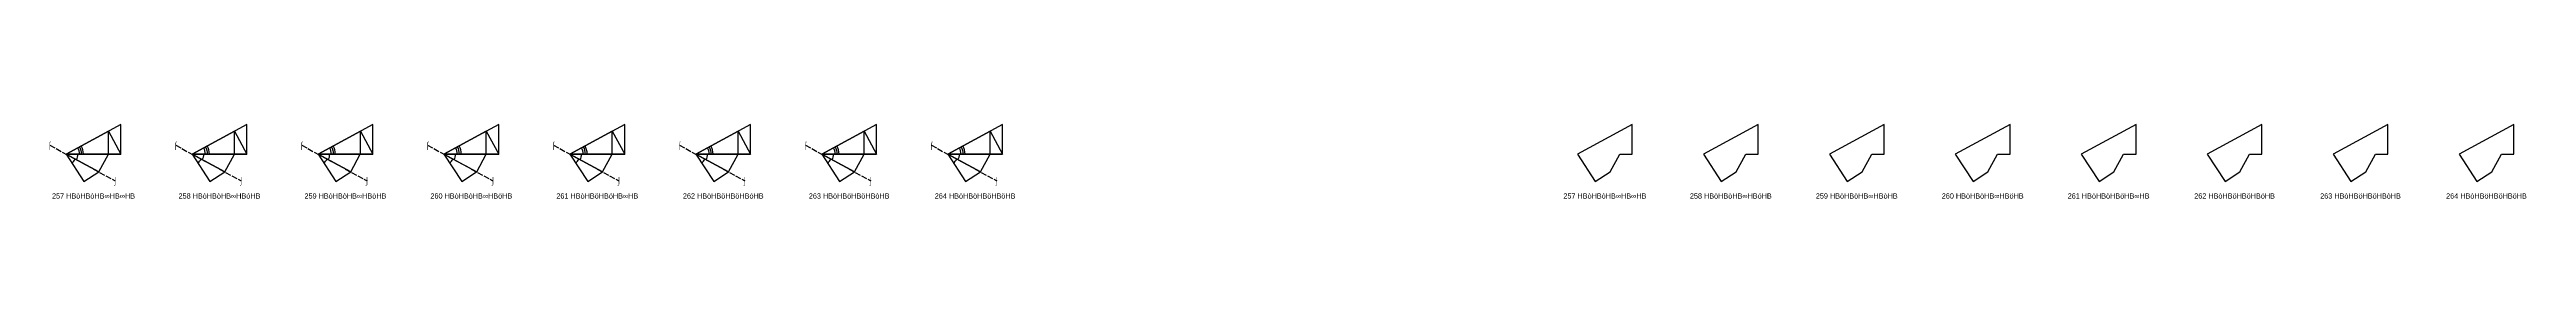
# Model space of a CAD drawing. Header units: millimetres. Extents: x 122552 to 1654769, y -10280102 to 62068.
# Drawn here: x 997803 to 1521892, y -2112148 to -2096475 of the extents above; entities that cross this region are included whole.
import ezdxf
from ezdxf.enums import TextEntityAlignment as Align

# ---------------------------------------------------------------- set-up
doc = ezdxf.new("R2010")
doc.units = ezdxf.units.MM
doc.linetypes.add('ACAD_ISO02W100', pattern=[15, 12, -3])
for name, color, linetype in [('BASE', 170, 'Continuous'), ('HYPOTENUSE', 20, 'Continuous'), ('PERPENDICULAR', 90, 'Continuous'), ('Standard', 7, 'Continuous')]:
    doc.layers.add(name, color=color, linetype=linetype)
doc.styles.add('Arial', font='arial_0.ttf')

# ---------------------------------------------------------------- blocks, each defined once
blk = doc.blocks.new('fundamental_block_GT')
at = {"color": 4}
blk.add_arc((0, -2), 277, 359.9799, 28.4254, dxfattribs=at)
at = {"layer": 'BASE'}
blk.add_line((0, 0), (879, -7), dxfattribs=at)
at = {"layer": 'HYPOTENUSE'}
blk.add_line((883, 469), (0, 0), dxfattribs=at)
at = {"layer": 'PERPENDICULAR'}
blk.add_line((879, -7), (883, 469), dxfattribs=at)

msp = doc.modelspace()

# ---------------------------------------------------------------- linework, layer by layer
at = {"linetype": 'ACAD_ISO02W100', "ltscale": 100}
for p, q in [((997857, -2100887), (1011687, -2108392)), ((1024506, -2100887), (1038335, -2108392)), ((1051155, -2100887), (1064984, -2108392)), ((1077803, -2100887), (1091633, -2108392)), ((1104452, -2100887), (1118281, -2108392)), ((1131101, -2100887), (1144930, -2108392)), ((1157749, -2100887), (1171579, -2108392)), ((1184398, -2100887), (1198227, -2108392))]:
    msp.add_line(p, q, dxfattribs=at)
for points in [[(1330050, -2102763), (1332686, -2102763), (1332686, -2096475), (1321099, -2102763), (1324867, -2108561), (1328013, -2106515)], [(1356698, -2102763), (1359335, -2102763), (1359335, -2096475), (1347747, -2102763), (1351516, -2108561), (1354662, -2106515)], [(1383347, -2102763), (1385983, -2102763), (1385983, -2096475), (1374396, -2102763), (1378164, -2108561), (1381311, -2106515)], [(1409996, -2102763), (1412632, -2102763), (1412632, -2096475), (1401045, -2102763), (1404813, -2108561), (1407959, -2106515)], [(1436644, -2102763), (1439281, -2102763), (1439281, -2096475), (1427693, -2102763), (1431462, -2108561), (1434608, -2106515)], [(1463293, -2102763), (1465929, -2102763), (1465929, -2096475), (1454342, -2102763), (1458110, -2108561), (1461257, -2106515)], [(1489942, -2102763), (1492578, -2102763), (1492578, -2096475), (1480991, -2102763), (1484759, -2108561), (1487905, -2106515)], [(1516590, -2102763), (1519227, -2102763), (1519227, -2096475), (1507639, -2102763), (1511408, -2108561), (1514554, -2106515)]]:
    msp.add_lwpolyline(points, close=True)

# ---------------------------------------------------------------- block references
for p, xscale, yscale, zscale, rotation in [((1001315, -2102763), 7.867265571232967, 7.867265571232967, 7.867265571232967, 303.5116672382053), ((1001315, -2102763), -11.58735412275403, 11.58735412275403, 11.58735412275403, 207.9999999999996), ((1001315, -2102763), 10.18429076373601, 10.18429076373601, 10.18429076373601, 0.4883327617926961), ((1001315, -2102763), 8.95111837107369, 8.95111837107369, 8.95111837107369, 332.0000000000033), ((1027963, -2102763), 7.867265571232967, 7.867265571232967, 7.867265571232967, 303.5116672382053), ((1027963, -2102763), -11.58735412275403, 11.58735412275403, 11.58735412275403, 207.9999999999996), ((1027963, -2102763), 10.18429076373601, 10.18429076373601, 10.18429076373601, 0.4883327617926961), ((1027963, -2102763), 8.95111837107369, 8.95111837107369, 8.95111837107369, 332.0000000000033), ((1054612, -2102763), 7.867265571232967, 7.867265571232967, 7.867265571232967, 303.5116672382053), ((1054612, -2102763), -11.58735412275403, 11.58735412275403, 11.58735412275403, 207.9999999999996), ((1054612, -2102763), 10.18429076373601, 10.18429076373601, 10.18429076373601, 0.4883327617926961), ((1054612, -2102763), 8.95111837107369, 8.95111837107369, 8.95111837107369, 332.0000000000033), ((1081261, -2102763), 7.867265571232967, 7.867265571232967, 7.867265571232967, 303.5116672382053), ((1081261, -2102763), -11.58735412275403, 11.58735412275403, 11.58735412275403, 207.9999999999996), ((1081261, -2102763), 10.18429076373601, 10.18429076373601, 10.18429076373601, 0.4883327617926961), ((1081261, -2102763), 8.95111837107369, 8.95111837107369, 8.95111837107369, 332.0000000000033), ((1107909, -2102763), 7.867265571232967, 7.867265571232967, 7.867265571232967, 303.5116672382053), ((1107909, -2102763), -11.58735412275403, 11.58735412275403, 11.58735412275403, 207.9999999999996), ((1107909, -2102763), 10.18429076373601, 10.18429076373601, 10.18429076373601, 0.4883327617926961), ((1107909, -2102763), 8.951118371073806, 8.951118371073806, 8.951118371073806, 332.0000000000033), ((1134558, -2102763), 7.867265571232967, 7.867265571232967, 7.867265571232967, 303.5116672382053), ((1134558, -2102763), -11.58735412275403, 11.58735412275403, 11.58735412275403, 207.9999999999996), ((1134558, -2102763), 10.18429076373601, 10.18429076373601, 10.18429076373601, 0.4883327617926961), ((1134558, -2102763), 8.951118371073806, 8.951118371073806, 8.951118371073806, 332.0000000000033), ((1161207, -2102763), 7.867265571232967, 7.867265571232967, 7.867265571232967, 303.5116672382053), ((1161207, -2102763), -11.58735412275403, 11.58735412275403, 11.58735412275403, 207.9999999999996), ((1161207, -2102763), 10.18429076373601, 10.18429076373601, 10.18429076373601, 0.4883327617926961), ((1161207, -2102763), 8.951118371073806, 8.951118371073806, 8.951118371073806, 332.0000000000033), ((1187855, -2102763), 7.867265571232967, 7.867265571232967, 7.867265571232967, 303.5116672382053), ((1187855, -2102763), -11.58735412275403, 11.58735412275403, 11.58735412275403, 207.9999999999996), ((1187855, -2102763), 10.18429076373601, 10.18429076373601, 10.18429076373601, 0.4883327617926961), ((1187855, -2102763), 8.951118371073806, 8.951118371073806, 8.951118371073806, 332.0000000000033)]:
    msp.add_blockref('fundamental_block_GT', p, dxfattribs=dict(xscale=xscale, yscale=yscale, zscale=zscale, rotation=rotation))
at = {"layer": 'Standard', "xscale": 13.18371388650824, "yscale": 13.18371388650824, "zscale": 13.18371388650824, "rotation": 0.4883327617913192}
for p in [(1001315, -2102763), (1027963, -2102763), (1054612, -2102763), (1081261, -2102763), (1107909, -2102763), (1134558, -2102763), (1161207, -2102763), (1187855, -2102763)]:
    msp.add_blockref('fundamental_block_GT', p, dxfattribs=at)

# ---------------------------------------------------------------- texts
at = {"style": 'Arial'}
for s, p in [('⌠', (997857, -2100887)), ('⌠', (1024506, -2100887)), ('⌠', (1051155, -2100887)), ('⌠', (1077803, -2100887)), ('⌠', (1104452, -2100887)), ('⌠', (1131101, -2100887)), ('⌠', (1157749, -2100887)), ('⌠', (1184398, -2100887)), ('257 HBòHBòHB∞HB∞HB', (1007108, -2111582)), ('⌡', (1011687, -2108392)), ('258 HBòHBòHB∞HBóHB', (1033757, -2111582)), ('⌡', (1038335, -2108392)), ('259 HBòHBòHB∞HBòHB', (1060406, -2111582)), ('⌡', (1064984, -2108392)), ('260 HBòHBòHB∞HBöHB', (1087054, -2111582)), ('⌡', (1091633, -2108392)), ('261 HBòHBöHBöHB∞HB', (1113703, -2111582)), ('⌡', (1118281, -2108392)), ('262 HBòHBöHBöHBóHB', (1140352, -2111582)), ('⌡', (1144930, -2108392)), ('263 HBòHBöHBöHBòHB', (1167000, -2111582)), ('⌡', (1171579, -2108392)), ('264 HBòHBöHBöHBöHB', (1193649, -2111582)), ('⌡', (1198227, -2108392)), ('257 HBòHBòHB∞HB∞HB', (1326892, -2111582)), ('258 HBòHBòHB∞HBóHB', (1353541, -2111582)), ('259 HBòHBòHB∞HBòHB', (1380190, -2111582)), ('260 HBòHBòHB∞HBöHB', (1406838, -2111582)), ('261 HBòHBöHBöHB∞HB', (1433487, -2111582)), ('262 HBòHBöHBöHBóHB', (1460136, -2111582)), ('263 HBòHBöHBöHBòHB', (1486784, -2111582)), ('264 HBòHBöHBöHBöHB', (1513433, -2111582))]:
    msp.add_text(s, height=1100, dxfattribs=at).set_placement(p, align=Align.MIDDLE_CENTER)

doc.saveas('drawing.dxf')
